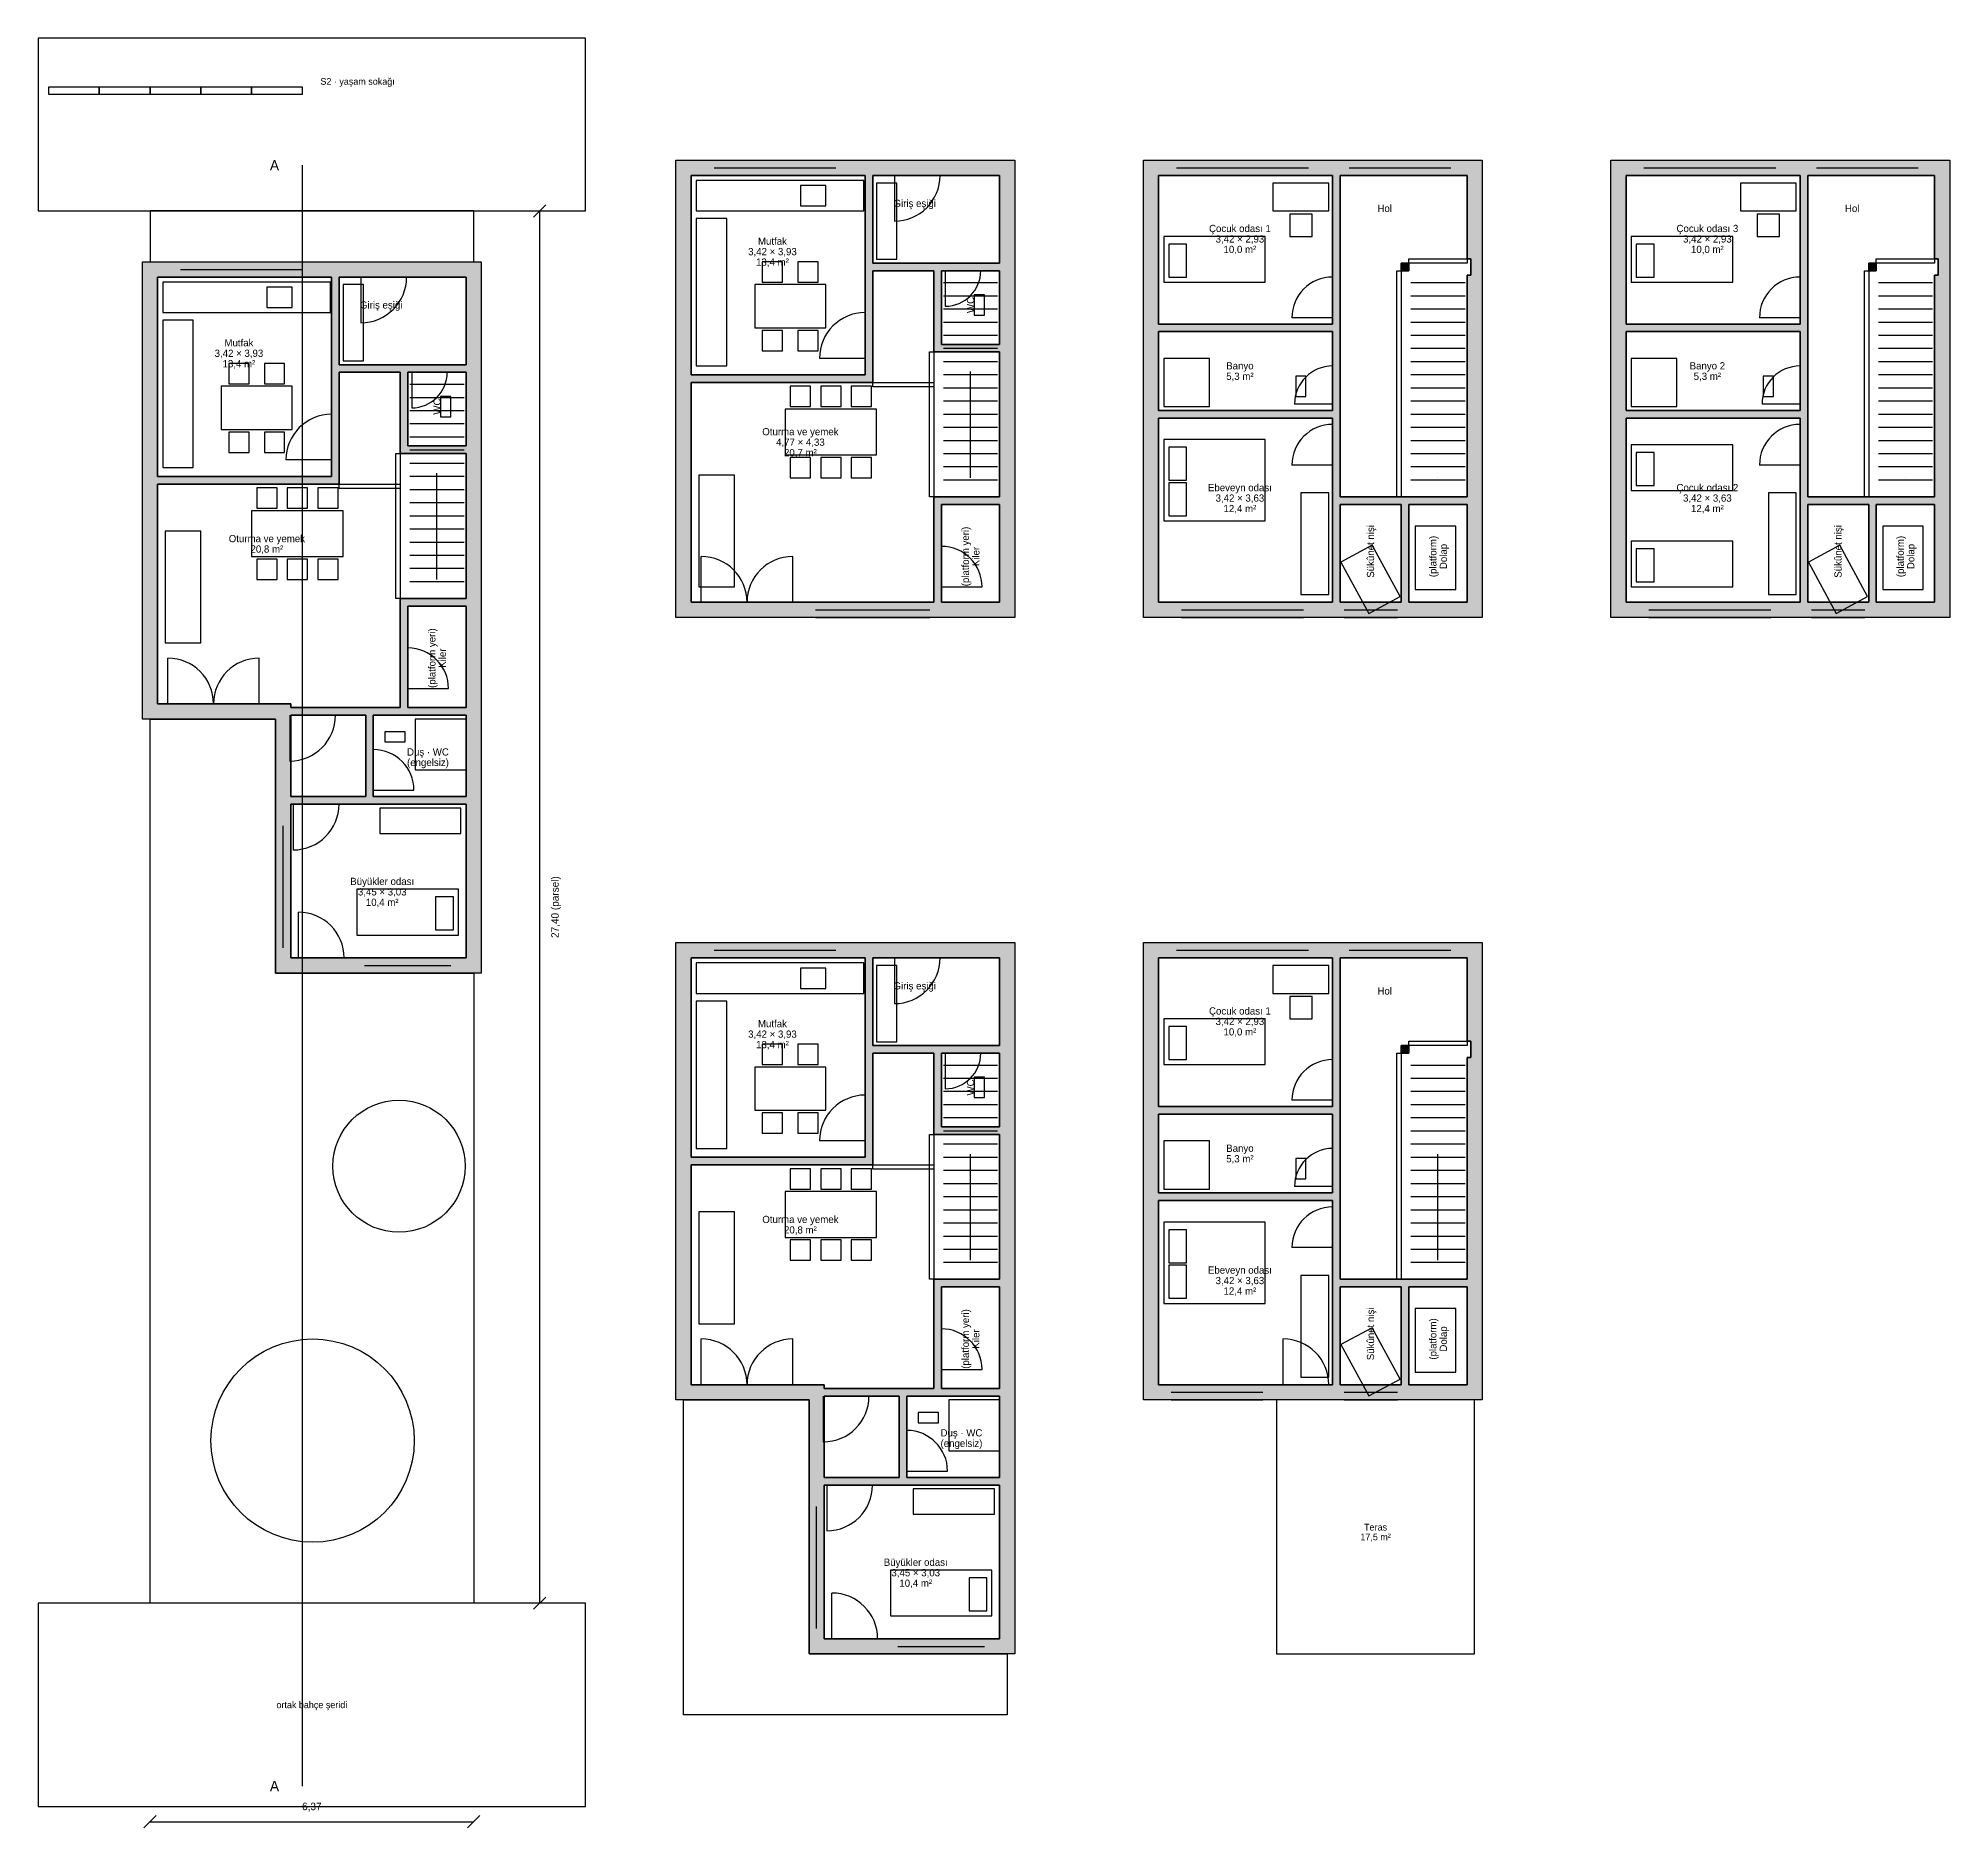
# Model space of a CAD drawing. Header units: metres. Extents: x 1.4 to 43.3, y 5 to 55.2.
# Drawn here: x 1.4 to 39.02, y 19.98 to 55.2 of the extents above; entities that cross this region are included whole.
import ezdxf
from ezdxf.enums import TextEntityAlignment as Align

# ---------------------------------------------------------------- set-up
doc = ezdxf.new("R2010")
doc.units = ezdxf.units.M
for name, color, linetype in [('ACIKLIK', 5, 'Continuous'), ('AKS', 1, 'Continuous'), ('DUVAR', 7, 'Continuous'), ('MOBILYA', 9, 'Continuous'), ('ODA', 8, 'Continuous'), ('OLCU', 3, 'Continuous'), ('PEYZAJ', 3, 'Continuous'), ('YAZI', 7, 'Continuous')]:
    doc.layers.add(name, color=color, linetype=linetype)

msp = doc.modelspace()

# ---------------------------------------------------------------- texts
at = {"layer": 'AKS'}
for p in [(6.05, 52.7), (6.05, 20.8)]:
    msp.add_text('A', height=0.203, dxfattribs=at).set_placement(p, align=Align.MIDDLE_CENTER)
at = {"layer": 'OLCU'}
msp.add_text('27,40 (parsel)', height=0.14732, rotation=90, dxfattribs=at).set_placement((11.57, 38.1), align=Align.MIDDLE_CENTER)
msp.add_text('6,37', height=0.1473, dxfattribs=at).set_placement((6.785, 20.4), align=Align.MIDDLE_CENTER)
at = {"layer": 'YAZI'}
for s, height, p in [('S2 · yaşam sokağı', 0.13208, (7.685, 54.35)), ('Giriş eşiği', 0.14224, (18.65, 51.95)), ('Hol', 0.1422, (27.9, 51.85)), ('Hol', 0.1422, (37.1, 51.85)), ('Mutfak', 0.1422, (15.85, 51.206)), ('Çocuk odası 1', 0.14224, (25.05, 51.456)), ('3,42 × 2,93', 0.14224, (25.05, 51.25)), ('Çocuk odası 3', 0.14224, (34.25, 51.456)), ('3,42 × 2,93', 0.14224, (34.25, 51.25)), ('3,42 × 3,93', 0.14224, (15.85, 51)), ('13,4 m²', 0.1422, (15.85, 50.794)), ('10,0 m²', 0.1422, (25.05, 51.044)), ('10,0 m²', 0.1422, (34.25, 51.044)), ('Giriş eşiği', 0.14224, (8.15, 49.95)), ('Mutfak', 0.1422, (5.35, 49.206)), ('3,42 × 3,93', 0.14224, (5.35, 49)), ('13,4 m²', 0.1422, (5.35, 48.794)), ('5,3 m²', 0.1422, (25.05, 48.547)), ('Banyo', 0.1422, (25.05, 48.753)), ('Banyo 2', 0.1422, (34.25, 48.753)), ('5,3 m²', 0.1422, (34.25, 48.547)), ('Oturma ve yemek', 0.14224, (16.4, 47.456)), ('4,77 × 4,33', 0.14224, (16.4, 47.25)), ('20,7 m²', 0.1422, (16.4, 47.044)), ('Ebeveyn odası', 0.14224, (25.05, 46.356)), ('Çocuk odası 2', 0.14224, (34.25, 46.356)), ('3,42 × 3,63', 0.14224, (25.05, 46.15)), ('12,4 m²', 0.1422, (25.05, 45.944)), ('3,42 × 3,63', 0.14224, (34.25, 46.15)), ('12,4 m²', 0.1422, (34.25, 45.944)), ('Oturma ve yemek', 0.14224, (5.9, 45.353)), ('20,8 m²', 0.1422, (5.9, 45.147)), ('(engelsiz)', 0.1422, (9.07, 40.947)), ('Duş · WC', 0.1422, (9.07, 41.153)), ('Büyükler odası', 0.14224, (8.17, 38.606)), ('3,45 × 3,03', 0.14224, (8.17, 38.4)), ('10,4 m²', 0.1422, (8.17, 38.194)), ('Giriş eşiği', 0.14224, (18.65, 36.55)), ('Hol', 0.1422, (27.9, 36.45)), ('Çocuk odası 1', 0.14224, (25.05, 36.056)), ('Mutfak', 0.1422, (15.85, 35.806)), ('3,42 × 2,93', 0.14224, (25.05, 35.85)), ('3,42 × 3,93', 0.14224, (15.85, 35.6)), ('13,4 m²', 0.1422, (15.85, 35.394)), ('10,0 m²', 0.1422, (25.05, 35.644)), ('5,3 m²', 0.1422, (25.05, 33.147)), ('Banyo', 0.1422, (25.05, 33.353)), ('Oturma ve yemek', 0.14224, (16.4, 31.953)), ('20,8 m²', 0.1422, (16.4, 31.747)), ('Ebeveyn odası', 0.14224, (25.05, 30.956)), ('3,42 × 3,63', 0.14224, (25.05, 30.75)), ('12,4 m²', 0.1422, (25.05, 30.544)), ('(engelsiz)', 0.1422, (19.57, 27.547)), ('Duş · WC', 0.1422, (19.57, 27.753)), ('Teras', 0.1321, (27.72, 25.896)), ('17,5 m²', 0.1321, (27.72, 25.704)), ('Büyükler odası', 0.14224, (18.67, 25.206)), ('3,45 × 3,03', 0.14224, (18.67, 25)), ('10,4 m²', 0.1422, (18.67, 24.794)), ('ortak bahçe şeridi', 0.13208, (6.785, 22.4))]:
    msp.add_text(s, height=height, dxfattribs=at).set_placement(p, align=Align.MIDDLE_CENTER)
for s, height, p in [('WC', 0.1422, (19.75, 49.95)), ('WC', 0.1422, (9.25, 47.95)), ('(platform yeri)', 0.14224, (19.647, 45)), ('Sükûnet nişi', 0.14224, (27.62, 45.1)), ('Sükûnet nişi', 0.14224, (36.82, 45.1)), ('Kiler', 0.1422, (19.853, 45)), ('(platform)', 0.1422, (28.847, 45)), ('Dolap', 0.1422, (29.053, 45)), ('(platform)', 0.1422, (38.047, 45)), ('Dolap', 0.1422, (38.253, 45)), ('(platform yeri)', 0.14224, (9.147, 43)), ('Kiler', 0.1422, (9.353, 43)), ('WC', 0.1422, (19.75, 34.55)), ('(platform yeri)', 0.14224, (19.647, 29.6)), ('Sükûnet nişi', 0.14224, (27.62, 29.7)), ('Kiler', 0.1422, (19.853, 29.6)), ('(platform)', 0.1422, (28.847, 29.6)), ('Dolap', 0.1422, (29.053, 29.6))]:
    msp.add_text(s, height=height, rotation=90, dxfattribs=at).set_placement(p, align=Align.MIDDLE_CENTER)

# ---------------------------------------------------------------- hatches: boundary and pattern name
at = {"layer": 'DUVAR'}
h = msp.add_hatch(color=250, dxfattribs=at)
h.paths.add_polyline_path([(13.95, 52.8), (20.62, 52.8), (20.62, 43.8), (13.95, 43.8), (13.95, 52.8)])
h.paths.add_polyline_path([(20.32, 46.025), (19.175, 46.025), (19.175, 44.1), (20.32, 44.1), (20.32, 46.025)], flags=16)
h.paths.add_polyline_path([(14.25, 44.1), (19.025, 44.1), (19.025, 46.175), (19.175, 46.175), (19.26, 46.175), (20.32, 46.175), (20.32, 49.025), (19.26, 49.025), (19.175, 49.025), (19.025, 49.025), (19.025, 50.625), (17.825, 50.625), (17.825, 48.66), (17.825, 48.575), (17.825, 48.425), (14.25, 48.425), (14.25, 44.1)], flags=16)
h.paths.add_polyline_path([(20.32, 50.625), (19.175, 50.625), (19.175, 49.175), (20.32, 49.175), (20.32, 50.625)], flags=16)
h.paths.add_polyline_path([(17.675, 52.5), (14.25, 52.5), (14.25, 48.575), (17.675, 48.575), (17.675, 52.5)], flags=16)
h.paths.add_polyline_path([(20.32, 52.5), (17.825, 52.5), (17.825, 50.775), (20.32, 50.775), (20.32, 52.5)], flags=16)
h = msp.add_hatch(color=250, dxfattribs=at)
h.paths.add_polyline_path([(23.15, 43.8), (23.15, 52.8), (29.82, 52.8), (29.82, 43.8), (23.15, 43.8)])
h.paths.add_polyline_path([(28.225, 46.025), (27.025, 46.025), (27.025, 44.1), (28.225, 44.1), (28.225, 46.025)], flags=16)
h.paths.add_polyline_path([(29.52, 44.1), (29.52, 46.025), (28.375, 46.025), (28.375, 44.1), (29.52, 44.1)], flags=16)
h.paths.add_polyline_path([(23.45, 44.1), (26.875, 44.1), (26.875, 47.725), (23.45, 47.725), (23.45, 44.1)], flags=16)
h.paths.add_polyline_path([(29.595, 50.86), (29.52, 50.86), (29.52, 52.5), (27.025, 52.5), (27.025, 46.175), (28.14, 46.175), (28.225, 46.175), (28.375, 46.175), (28.46, 46.175), (29.52, 46.175), (29.52, 50.54), (29.595, 50.54), (29.595, 50.86)], flags=16)
h.paths.add_polyline_path([(26.875, 49.425), (23.45, 49.425), (23.45, 47.875), (26.875, 47.875), (26.875, 49.425)], flags=16)
h.paths.add_polyline_path([(26.875, 52.5), (23.45, 52.5), (23.45, 49.575), (26.875, 49.575), (26.875, 52.5)], flags=16)
h = msp.add_hatch(color=250, dxfattribs=at)
h.paths.add_polyline_path([(32.35, 43.8), (32.35, 52.8), (39.02, 52.8), (39.02, 43.8), (32.35, 43.8)])
h.paths.add_polyline_path([(37.425, 46.025), (36.225, 46.025), (36.225, 44.1), (37.425, 44.1), (37.425, 46.025)], flags=16)
h.paths.add_polyline_path([(38.72, 44.1), (38.72, 46.025), (37.575, 46.025), (37.575, 44.1), (38.72, 44.1)], flags=16)
h.paths.add_polyline_path([(32.65, 44.1), (36.075, 44.1), (36.075, 47.725), (32.65, 47.725), (32.65, 44.1)], flags=16)
h.paths.add_polyline_path([(38.795, 50.86), (38.72, 50.86), (38.72, 52.5), (36.225, 52.5), (36.225, 46.175), (37.34, 46.175), (37.425, 46.175), (37.575, 46.175), (37.66, 46.175), (38.72, 46.175), (38.72, 50.54), (38.795, 50.54), (38.795, 50.86)], flags=16)
h.paths.add_polyline_path([(36.075, 49.425), (32.65, 49.425), (32.65, 47.875), (36.075, 47.875), (36.075, 49.425)], flags=16)
h.paths.add_polyline_path([(36.075, 52.5), (32.65, 52.5), (32.65, 49.575), (36.075, 49.575), (36.075, 52.5)], flags=16)
h = msp.add_hatch(color=250, dxfattribs=at)
h.paths.add_polyline_path([(6.07, 41.8), (3.45, 41.8), (3.45, 50.8), (10.12, 50.8), (10.12, 36.8), (6.07, 36.8), (6.07, 41.8)])
h.paths.add_polyline_path([(6.37, 37.1), (9.82, 37.1), (9.82, 40.125), (6.37, 40.125), (6.37, 37.1)], flags=16)
h.paths.add_polyline_path([(7.845, 41.875), (6.37, 41.875), (6.37, 40.275), (7.845, 40.275), (7.845, 41.875)], flags=16)
h.paths.add_polyline_path([(9.82, 41.875), (7.995, 41.875), (7.995, 40.275), (9.82, 40.275), (9.82, 41.875)], flags=16)
h.paths.add_polyline_path([(9.82, 42.025), (9.82, 44.025), (8.675, 44.025), (8.675, 42.025), (9.82, 42.025)], flags=16)
h.paths.add_polyline_path([(3.75, 46.425), (3.75, 42.1), (6.37, 42.1), (6.37, 42.025), (8.525, 42.025), (8.525, 44.175), (8.675, 44.175), (8.76, 44.175), (9.82, 44.175), (9.82, 47.025), (8.76, 47.025), (8.675, 47.025), (8.525, 47.025), (8.525, 48.625), (7.325, 48.625), (7.325, 46.66), (7.325, 46.575), (7.325, 46.425), (3.75, 46.425)], flags=16)
h.paths.add_polyline_path([(9.82, 48.625), (8.675, 48.625), (8.675, 47.175), (9.82, 47.175), (9.82, 48.625)], flags=16)
h.paths.add_polyline_path([(7.175, 46.575), (7.175, 50.5), (3.75, 50.5), (3.75, 46.575), (7.175, 46.575)], flags=16)
h.paths.add_polyline_path([(9.82, 48.775), (9.82, 50.5), (7.325, 50.5), (7.325, 48.775), (9.82, 48.775)], flags=16)
for points in [[(28.375, 50.625), (28.225, 50.625), (28.225, 50.775), (28.375, 50.775), (28.375, 50.625)], [(37.575, 50.625), (37.425, 50.625), (37.425, 50.775), (37.575, 50.775), (37.575, 50.625)], [(28.375, 35.225), (28.225, 35.225), (28.225, 35.375), (28.375, 35.375), (28.375, 35.225)]]:
    msp.add_hatch(color=250, dxfattribs=at).paths.add_polyline_path(points)
h = msp.add_hatch(color=250, dxfattribs=at)
h.paths.add_polyline_path([(16.57, 28.4), (13.95, 28.4), (13.95, 37.4), (20.62, 37.4), (20.62, 23.4), (16.57, 23.4), (16.57, 28.4)])
h.paths.add_polyline_path([(16.87, 23.7), (20.32, 23.7), (20.32, 26.725), (16.87, 26.725), (16.87, 23.7)], flags=16)
h.paths.add_polyline_path([(18.345, 28.475), (16.87, 28.475), (16.87, 26.875), (18.345, 26.875), (18.345, 28.475)], flags=16)
h.paths.add_polyline_path([(20.32, 28.475), (18.495, 28.475), (18.495, 26.875), (20.32, 26.875), (20.32, 28.475)], flags=16)
h.paths.add_polyline_path([(20.32, 28.625), (20.32, 30.625), (19.175, 30.625), (19.175, 28.625), (20.32, 28.625)], flags=16)
h.paths.add_polyline_path([(14.25, 33.025), (14.25, 28.7), (16.87, 28.7), (16.87, 28.625), (19.025, 28.625), (19.025, 30.775), (19.175, 30.775), (19.26, 30.775), (20.32, 30.775), (20.32, 33.625), (19.26, 33.625), (19.175, 33.625), (19.025, 33.625), (19.025, 35.225), (17.825, 35.225), (17.825, 33.26), (17.825, 33.175), (17.825, 33.025), (14.25, 33.025)], flags=16)
h.paths.add_polyline_path([(20.32, 35.225), (19.175, 35.225), (19.175, 33.775), (20.32, 33.775), (20.32, 35.225)], flags=16)
h.paths.add_polyline_path([(17.675, 33.175), (17.675, 37.1), (14.25, 37.1), (14.25, 33.175), (17.675, 33.175)], flags=16)
h.paths.add_polyline_path([(20.32, 35.375), (20.32, 37.1), (17.825, 37.1), (17.825, 35.375), (20.32, 35.375)], flags=16)
h = msp.add_hatch(color=250, dxfattribs=at)
h.paths.add_polyline_path([(23.15, 28.4), (23.15, 37.4), (29.82, 37.4), (29.82, 28.4), (23.15, 28.4)])
h.paths.add_polyline_path([(28.225, 30.625), (27.025, 30.625), (27.025, 28.7), (28.225, 28.7), (28.225, 30.625)], flags=16)
h.paths.add_polyline_path([(29.52, 28.7), (29.52, 30.625), (28.375, 30.625), (28.375, 28.7), (29.52, 28.7)], flags=16)
h.paths.add_polyline_path([(23.45, 28.7), (26.875, 28.7), (26.875, 32.325), (23.45, 32.325), (23.45, 28.7)], flags=16)
h.paths.add_polyline_path([(29.595, 35.46), (29.52, 35.46), (29.52, 37.1), (27.025, 37.1), (27.025, 30.775), (28.14, 30.775), (28.225, 30.775), (28.375, 30.775), (28.46, 30.775), (29.52, 30.775), (29.52, 35.14), (29.595, 35.14), (29.595, 35.46)], flags=16)
h.paths.add_polyline_path([(26.875, 34.025), (23.45, 34.025), (23.45, 32.475), (26.875, 32.475), (26.875, 34.025)], flags=16)
h.paths.add_polyline_path([(26.875, 37.1), (23.45, 37.1), (23.45, 34.175), (26.875, 34.175), (26.875, 37.1)], flags=16)

# ---------------------------------------------------------------- linework, layer by layer
at = {"layer": 'ACIKLIK'}
for points in [[(14.7, 52.8), (17.1, 52.8)], [(23.8, 52.8), (26.4, 52.8)], [(27.2, 52.8), (29.2, 52.8)], [(33, 52.8), (35.6, 52.8)], [(36.4, 52.8), (38.4, 52.8)], [(14.7, 52.65), (17.1, 52.65)], [(14.7, 52.5), (17.1, 52.5)], [(18.25, 52.5), (18.25, 51.6)], [(23.8, 52.65), (26.4, 52.65)], [(23.8, 52.5), (26.4, 52.5)], [(27.2, 52.65), (29.2, 52.65)], [(27.2, 52.5), (29.2, 52.5)], [(33, 52.65), (35.6, 52.65)], [(33, 52.5), (35.6, 52.5)], [(36.4, 52.65), (38.4, 52.65)], [(36.4, 52.5), (38.4, 52.5)], [(4.2, 50.8), (6.6, 50.8)], [(4.2, 50.65), (6.6, 50.65)], [(4.2, 50.5), (6.6, 50.5)], [(7.75, 50.5), (7.75, 49.6)], [(19.25, 50.625), (19.25, 49.925)], [(26.875, 49.7), (26.075, 49.7)], [(36.075, 49.7), (35.275, 49.7)], [(8.75, 48.625), (8.75, 47.925)], [(17.675, 48.9), (16.775, 48.9)], [(26.875, 48), (26.125, 48)], [(36.075, 48), (35.325, 48)], [(7.175, 46.9), (6.275, 46.9)], [(26.875, 46.8), (26.075, 46.8)], [(36.075, 46.8), (35.275, 46.8)], [(14.45, 44.1), (14.45, 45)], [(16.25, 44.1), (16.25, 45)], [(19.175, 44.4), (19.975, 44.4)], [(16.7, 44.1), (18.95, 44.1)], [(23.9, 44.1), (26.3, 44.1)], [(27.1, 44.1), (28.15, 44.1)], [(33.1, 44.1), (35.5, 44.1)], [(36.3, 44.1), (37.35, 44.1)], [(16.7, 43.95), (18.95, 43.95)], [(16.7, 43.8), (18.95, 43.8)], [(23.9, 43.95), (26.3, 43.95)], [(23.9, 43.8), (26.3, 43.8)], [(27.1, 43.95), (28.15, 43.95)], [(27.1, 43.8), (28.15, 43.8)], [(33.1, 43.95), (35.5, 43.95)], [(33.1, 43.8), (35.5, 43.8)], [(36.3, 43.95), (37.35, 43.95)], [(36.3, 43.8), (37.35, 43.8)], [(3.95, 42.1), (3.95, 43)], [(5.75, 42.1), (5.75, 43)], [(8.675, 42.4), (9.475, 42.4)], [(6.35, 41.875), (6.35, 40.975)], [(7.995, 40.4), (8.795, 40.4)], [(6.42, 40.125), (6.42, 39.225)], [(6.07, 37.3), (6.07, 39.7)], [(6.22, 37.3), (6.22, 39.7)], [(6.37, 37.3), (6.37, 39.7)], [(6.52, 37.1), (6.52, 38)], [(14.7, 37.4), (17.1, 37.4)], [(14.7, 37.25), (17.1, 37.25)], [(23.8, 37.4), (26.4, 37.4)], [(23.8, 37.25), (26.4, 37.25)], [(27.2, 37.4), (29.2, 37.4)], [(27.2, 37.25), (29.2, 37.25)], [(7.82, 37.1), (9.52, 37.1)], [(7.82, 36.95), (9.52, 36.95)], [(14.7, 37.1), (17.1, 37.1)], [(18.25, 37.1), (18.25, 36.2)], [(23.8, 37.1), (26.4, 37.1)], [(27.2, 37.1), (29.2, 37.1)], [(7.82, 36.8), (9.52, 36.8)], [(19.25, 35.225), (19.25, 34.525)], [(26.875, 34.3), (26.075, 34.3)], [(17.675, 33.5), (16.775, 33.5)], [(26.875, 32.6), (26.125, 32.6)], [(26.875, 31.4), (26.075, 31.4)], [(14.45, 28.7), (14.45, 29.6)], [(16.25, 28.7), (16.25, 29.6)], [(25.9, 28.7), (25.9, 29.6)], [(19.175, 29), (19.975, 29)], [(23.7, 28.7), (25.5, 28.7)], [(27.1, 28.7), (28.15, 28.7)], [(16.85, 28.475), (16.85, 27.575)], [(23.7, 28.55), (25.5, 28.55)], [(23.7, 28.4), (25.5, 28.4)], [(27.1, 28.55), (28.15, 28.55)], [(27.1, 28.4), (28.15, 28.4)], [(16.92, 26.725), (16.92, 25.825)], [(18.495, 27), (19.295, 27)], [(16.57, 23.9), (16.57, 26.3)], [(16.72, 23.9), (16.72, 26.3)], [(16.87, 23.9), (16.87, 26.3)], [(17.02, 23.7), (17.02, 24.6)], [(18.32, 23.7), (20.02, 23.7)], [(18.32, 23.55), (20.02, 23.55)], [(18.32, 23.4), (20.02, 23.4)]]:
    msp.add_lwpolyline(points, dxfattribs=at)
for centre, radius, start, end in [((18.25, 52.5), 0.9, 270, 360), ((7.75, 50.5), 0.9, 270, 360), ((19.25, 50.625), 0.7, 270, 360), ((26.875, 49.7), 0.8, 90, 180), ((36.075, 49.7), 0.8, 90, 180), ((17.675, 48.9), 0.9, 90, 180), ((8.75, 48.625), 0.7, 270, 360), ((26.875, 48), 0.75, 90, 180), ((36.075, 48), 0.75, 90, 180), ((7.175, 46.9), 0.9, 90, 180), ((26.875, 46.8), 0.8, 90, 180), ((36.075, 46.8), 0.8, 90, 180), ((19.175, 44.4), 0.8, 0, 90), ((14.45, 44.1), 0.9, 0, 90), ((16.25, 44.1), 0.9, 90, 180), ((3.95, 42.1), 0.9, 0, 90), ((5.75, 42.1), 0.9, 90, 180), ((8.675, 42.4), 0.8, 0, 90), ((6.35, 41.875), 0.9, 270, 360), ((7.995, 40.4), 0.8, 0, 90), ((6.42, 40.125), 0.9, 270, 360), ((6.52, 37.1), 0.9, 0, 90), ((18.25, 37.1), 0.9, 270, 360), ((19.25, 35.225), 0.7, 270, 360), ((26.875, 34.3), 0.8, 90, 180), ((17.675, 33.5), 0.9, 90, 180), ((26.875, 32.6), 0.75, 90, 180), ((26.875, 31.4), 0.8, 90, 180), ((19.175, 29), 0.8, 0, 90), ((14.45, 28.7), 0.9, 0, 90), ((16.25, 28.7), 0.9, 90, 180), ((25.9, 28.7), 0.9, 0, 90), ((16.85, 28.475), 0.9, 270, 360), ((18.495, 27), 0.8, 0, 90), ((16.92, 26.725), 0.9, 270, 360), ((17.02, 23.7), 0.9, 0, 90)]:
    msp.add_arc(centre, radius, start, end, dxfattribs=at)
at = {"layer": 'AKS'}
msp.add_lwpolyline([(6.6, 20.8), (6.6, 52.7)], dxfattribs=at)
at = {"layer": 'DUVAR'}
for points in [[(13.95, 52.8), (20.62, 52.8), (20.62, 43.8), (13.95, 43.8), (13.95, 52.8)], [(23.15, 43.8), (23.15, 52.8), (29.82, 52.8), (29.82, 43.8), (23.15, 43.8)], [(32.35, 43.8), (32.35, 52.8), (39.02, 52.8), (39.02, 43.8), (32.35, 43.8)], [(17.675, 52.5), (14.25, 52.5), (14.25, 48.575), (17.675, 48.575), (17.675, 52.5)], [(20.32, 52.5), (17.825, 52.5), (17.825, 50.775), (20.32, 50.775), (20.32, 52.5)], [(26.875, 52.5), (23.45, 52.5), (23.45, 49.575), (26.875, 49.575), (26.875, 52.5)], [(29.595, 50.86), (29.52, 50.86), (29.52, 52.5), (27.025, 52.5), (27.025, 46.175), (28.14, 46.175), (28.225, 46.175), (28.375, 46.175), (28.46, 46.175), (29.52, 46.175), (29.52, 50.54), (29.595, 50.54), (29.595, 50.86)], [(36.075, 52.5), (32.65, 52.5), (32.65, 49.575), (36.075, 49.575), (36.075, 52.5)], [(38.795, 50.86), (38.72, 50.86), (38.72, 52.5), (36.225, 52.5), (36.225, 46.175), (37.34, 46.175), (37.425, 46.175), (37.575, 46.175), (37.66, 46.175), (38.72, 46.175), (38.72, 50.54), (38.795, 50.54), (38.795, 50.86)], [(6.07, 41.8), (3.45, 41.8), (3.45, 50.8), (10.12, 50.8), (10.12, 36.8), (6.07, 36.8), (6.07, 41.8)], [(7.175, 46.575), (7.175, 50.5), (3.75, 50.5), (3.75, 46.575), (7.175, 46.575)], [(9.82, 48.775), (9.82, 50.5), (7.325, 50.5), (7.325, 48.775), (9.82, 48.775)], [(14.25, 44.1), (19.025, 44.1), (19.025, 46.175), (19.175, 46.175), (19.26, 46.175), (20.32, 46.175), (20.32, 49.025), (19.26, 49.025), (19.175, 49.025), (19.025, 49.025), (19.025, 50.625), (17.825, 50.625), (17.825, 48.66), (17.825, 48.575), (17.825, 48.425), (14.25, 48.425), (14.25, 44.1)], [(20.32, 50.625), (19.175, 50.625), (19.175, 49.175), (20.32, 49.175), (20.32, 50.625)], [(28.375, 50.625), (28.225, 50.625), (28.225, 50.775), (28.375, 50.775), (28.375, 50.625)], [(37.575, 50.625), (37.425, 50.625), (37.425, 50.775), (37.575, 50.775), (37.575, 50.625)], [(26.875, 49.425), (23.45, 49.425), (23.45, 47.875), (26.875, 47.875), (26.875, 49.425)], [(36.075, 49.425), (32.65, 49.425), (32.65, 47.875), (36.075, 47.875), (36.075, 49.425)], [(3.75, 46.425), (3.75, 42.1), (6.37, 42.1), (6.37, 42.025), (8.525, 42.025), (8.525, 44.175), (8.675, 44.175), (8.76, 44.175), (9.82, 44.175), (9.82, 47.025), (8.76, 47.025), (8.675, 47.025), (8.525, 47.025), (8.525, 48.625), (7.325, 48.625), (7.325, 46.66), (7.325, 46.575), (7.325, 46.425), (3.75, 46.425)], [(9.82, 48.625), (8.675, 48.625), (8.675, 47.175), (9.82, 47.175), (9.82, 48.625)], [(23.45, 44.1), (26.875, 44.1), (26.875, 47.725), (23.45, 47.725), (23.45, 44.1)], [(32.65, 44.1), (36.075, 44.1), (36.075, 47.725), (32.65, 47.725), (32.65, 44.1)], [(20.32, 46.025), (19.175, 46.025), (19.175, 44.1), (20.32, 44.1), (20.32, 46.025)], [(28.225, 46.025), (27.025, 46.025), (27.025, 44.1), (28.225, 44.1), (28.225, 46.025)], [(29.52, 44.1), (29.52, 46.025), (28.375, 46.025), (28.375, 44.1), (29.52, 44.1)], [(37.425, 46.025), (36.225, 46.025), (36.225, 44.1), (37.425, 44.1), (37.425, 46.025)], [(38.72, 44.1), (38.72, 46.025), (37.575, 46.025), (37.575, 44.1), (38.72, 44.1)], [(9.82, 42.025), (9.82, 44.025), (8.675, 44.025), (8.675, 42.025), (9.82, 42.025)], [(7.845, 41.875), (6.37, 41.875), (6.37, 40.275), (7.845, 40.275), (7.845, 41.875)], [(9.82, 41.875), (7.995, 41.875), (7.995, 40.275), (9.82, 40.275), (9.82, 41.875)], [(6.37, 37.1), (9.82, 37.1), (9.82, 40.125), (6.37, 40.125), (6.37, 37.1)], [(16.57, 28.4), (13.95, 28.4), (13.95, 37.4), (20.62, 37.4), (20.62, 23.4), (16.57, 23.4), (16.57, 28.4)], [(23.15, 28.4), (23.15, 37.4), (29.82, 37.4), (29.82, 28.4), (23.15, 28.4)], [(17.675, 33.175), (17.675, 37.1), (14.25, 37.1), (14.25, 33.175), (17.675, 33.175)], [(20.32, 35.375), (20.32, 37.1), (17.825, 37.1), (17.825, 35.375), (20.32, 35.375)], [(26.875, 37.1), (23.45, 37.1), (23.45, 34.175), (26.875, 34.175), (26.875, 37.1)], [(29.595, 35.46), (29.52, 35.46), (29.52, 37.1), (27.025, 37.1), (27.025, 30.775), (28.14, 30.775), (28.225, 30.775), (28.375, 30.775), (28.46, 30.775), (29.52, 30.775), (29.52, 35.14), (29.595, 35.14), (29.595, 35.46)], [(28.375, 35.225), (28.225, 35.225), (28.225, 35.375), (28.375, 35.375), (28.375, 35.225)], [(14.25, 33.025), (14.25, 28.7), (16.87, 28.7), (16.87, 28.625), (19.025, 28.625), (19.025, 30.775), (19.175, 30.775), (19.26, 30.775), (20.32, 30.775), (20.32, 33.625), (19.26, 33.625), (19.175, 33.625), (19.025, 33.625), (19.025, 35.225), (17.825, 35.225), (17.825, 33.26), (17.825, 33.175), (17.825, 33.025), (14.25, 33.025)], [(20.32, 35.225), (19.175, 35.225), (19.175, 33.775), (20.32, 33.775), (20.32, 35.225)], [(26.875, 34.025), (23.45, 34.025), (23.45, 32.475), (26.875, 32.475), (26.875, 34.025)], [(23.45, 28.7), (26.875, 28.7), (26.875, 32.325), (23.45, 32.325), (23.45, 28.7)], [(20.32, 28.625), (20.32, 30.625), (19.175, 30.625), (19.175, 28.625), (20.32, 28.625)], [(28.225, 30.625), (27.025, 30.625), (27.025, 28.7), (28.225, 28.7), (28.225, 30.625)], [(29.52, 28.7), (29.52, 30.625), (28.375, 30.625), (28.375, 28.7), (29.52, 28.7)], [(18.345, 28.475), (16.87, 28.475), (16.87, 26.875), (18.345, 26.875), (18.345, 28.475)], [(20.32, 28.475), (18.495, 28.475), (18.495, 26.875), (20.32, 26.875), (20.32, 28.475)], [(16.87, 23.7), (20.32, 23.7), (20.32, 26.725), (16.87, 26.725), (16.87, 23.7)]]:
    msp.add_lwpolyline(points, close=True, dxfattribs=at)
at = {"layer": 'MOBILYA'}
for points in [[(17.65, 51.8), (17.65, 52.4), (14.35, 52.4), (14.35, 51.8), (17.65, 51.8)], [(16.9, 51.9), (16.9, 52.3), (16.4, 52.3), (16.4, 51.9), (16.9, 51.9)], [(18.3, 50.85), (18.3, 52.35), (17.9, 52.35), (17.9, 50.85), (18.3, 50.85)], [(26.8, 51.8), (26.8, 52.35), (25.7, 52.35), (25.7, 51.8), (26.8, 51.8)], [(36, 51.8), (36, 52.35), (34.9, 52.35), (34.9, 51.8), (36, 51.8)], [(14.95, 48.75), (14.95, 51.65), (14.35, 51.65), (14.35, 48.75), (14.95, 48.75)], [(26.47, 51.3), (26.47, 51.74), (26.03, 51.74), (26.03, 51.3), (26.47, 51.3)], [(35.67, 51.3), (35.67, 51.74), (35.23, 51.74), (35.23, 51.3), (35.67, 51.3)], [(25.55, 50.4), (25.55, 51.3), (23.55, 51.3), (23.55, 50.4), (25.55, 50.4)], [(34.75, 50.4), (34.75, 51.3), (32.75, 51.3), (32.75, 50.4), (34.75, 50.4)], [(16.05, 50.4), (16.05, 50.8), (15.65, 50.8), (15.65, 50.4), (16.05, 50.4)], [(16.75, 50.4), (16.75, 50.8), (16.35, 50.8), (16.35, 50.4), (16.75, 50.4)], [(24, 50.5), (24, 51.15), (23.65, 51.15), (23.65, 50.5), (24, 50.5)], [(33.2, 50.5), (33.2, 51.15), (32.85, 51.15), (32.85, 50.5), (33.2, 50.5)], [(7.15, 49.8), (7.15, 50.4), (3.85, 50.4), (3.85, 49.8), (7.15, 49.8)], [(6.4, 49.9), (6.4, 50.3), (5.9, 50.3), (5.9, 49.9), (6.4, 49.9)], [(7.8, 48.85), (7.8, 50.35), (7.4, 50.35), (7.4, 48.85), (7.8, 48.85)], [(16.9, 49.5), (16.9, 50.35), (15.5, 50.35), (15.5, 49.5), (16.9, 49.5)], [(20.02, 49.75), (20.02, 50.15), (19.82, 50.15), (19.82, 49.75), (20.02, 49.75)], [(4.45, 46.75), (4.45, 49.65), (3.85, 49.65), (3.85, 46.75), (4.45, 46.75)], [(16.05, 49.05), (16.05, 49.45), (15.65, 49.45), (15.65, 49.05), (16.05, 49.05)], [(16.75, 49.05), (16.75, 49.45), (16.35, 49.45), (16.35, 49.05), (16.75, 49.05)], [(5.55, 48.4), (5.55, 48.8), (5.15, 48.8), (5.15, 48.4), (5.55, 48.4)], [(6.25, 48.4), (6.25, 48.8), (5.85, 48.8), (5.85, 48.4), (6.25, 48.4)], [(24.45, 47.95), (24.45, 48.9), (23.55, 48.9), (23.55, 47.95), (24.45, 47.95)], [(26.35, 48.15), (26.35, 48.55), (26.15, 48.55), (26.15, 48.15), (26.35, 48.15)], [(33.65, 47.95), (33.65, 48.9), (32.75, 48.9), (32.75, 47.95), (33.65, 47.95)], [(35.55, 48.15), (35.55, 48.55), (35.35, 48.55), (35.35, 48.15), (35.55, 48.15)], [(6.4, 47.5), (6.4, 48.35), (5, 48.35), (5, 47.5), (6.4, 47.5)], [(16.6, 47.95), (16.6, 48.35), (16.2, 48.35), (16.2, 47.95), (16.6, 47.95)], [(17.2, 47.95), (17.2, 48.35), (16.8, 48.35), (16.8, 47.95), (17.2, 47.95)], [(17.8, 47.95), (17.8, 48.35), (17.4, 48.35), (17.4, 47.95), (17.8, 47.95)], [(9.52, 47.75), (9.52, 48.15), (9.32, 48.15), (9.32, 47.75), (9.52, 47.75)], [(17.9, 47), (17.9, 47.9), (16.1, 47.9), (16.1, 47), (17.9, 47)], [(5.55, 47.05), (5.55, 47.45), (5.15, 47.45), (5.15, 47.05), (5.55, 47.05)], [(6.25, 47.05), (6.25, 47.45), (5.85, 47.45), (5.85, 47.05), (6.25, 47.05)], [(25.55, 45.7), (25.55, 47.3), (23.55, 47.3), (23.55, 45.7), (25.55, 45.7)], [(24, 46.5), (24, 47.15), (23.65, 47.15), (23.65, 46.5), (24, 46.5)], [(34.75, 46.3), (34.75, 47.2), (32.75, 47.2), (32.75, 46.3), (34.75, 46.3)], [(33.2, 46.4), (33.2, 47.05), (32.85, 47.05), (32.85, 46.4), (33.2, 46.4)], [(16.6, 46.55), (16.6, 46.95), (16.2, 46.95), (16.2, 46.55), (16.6, 46.55)], [(17.2, 46.55), (17.2, 46.95), (16.8, 46.95), (16.8, 46.55), (17.2, 46.55)], [(17.8, 46.55), (17.8, 46.95), (17.4, 46.95), (17.4, 46.55), (17.8, 46.55)], [(6.1, 45.95), (6.1, 46.35), (5.7, 46.35), (5.7, 45.95), (6.1, 45.95)], [(6.7, 45.95), (6.7, 46.35), (6.3, 46.35), (6.3, 45.95), (6.7, 45.95)], [(7.3, 45.95), (7.3, 46.35), (6.9, 46.35), (6.9, 45.95), (7.3, 45.95)], [(15.1, 44.4), (15.1, 46.6), (14.4, 46.6), (14.4, 44.4), (15.1, 44.4)], [(24, 45.8), (24, 46.45), (23.65, 46.45), (23.65, 45.8), (24, 45.8)], [(7.4, 45), (7.4, 45.9), (5.6, 45.9), (5.6, 45), (7.4, 45)], [(26.8, 44.25), (26.8, 46.25), (26.25, 46.25), (26.25, 44.25), (26.8, 44.25)], [(36, 44.25), (36, 46.25), (35.45, 46.25), (35.45, 44.25), (36, 44.25)], [(29.3, 44.35), (29.3, 45.6), (28.5, 45.6), (28.5, 44.35), (29.3, 44.35)], [(38.5, 44.35), (38.5, 45.6), (37.7, 45.6), (37.7, 44.35), (38.5, 44.35)], [(4.6, 43.3), (4.6, 45.5), (3.9, 45.5), (3.9, 43.3), (4.6, 43.3)], [(27.655, 45.222), (27.039, 44.89), (27.585, 43.878), (28.201, 44.21), (27.655, 45.222)], [(34.75, 44.4), (34.75, 45.3), (32.75, 45.3), (32.75, 44.4), (34.75, 44.4)], [(33.2, 44.5), (33.2, 45.15), (32.85, 45.15), (32.85, 44.5), (33.2, 44.5)], [(36.855, 45.222), (36.239, 44.89), (36.785, 43.878), (37.401, 44.21), (36.855, 45.222)], [(6.1, 44.55), (6.1, 44.95), (5.7, 44.95), (5.7, 44.55), (6.1, 44.55)], [(6.7, 44.55), (6.7, 44.95), (6.3, 44.95), (6.3, 44.55), (6.7, 44.55)], [(7.3, 44.55), (7.3, 44.95), (6.9, 44.95), (6.9, 44.55), (7.3, 44.55)], [(9.82, 40.8), (9.82, 41.8), (8.82, 41.8), (8.82, 40.8), (9.82, 40.8)], [(8.62, 41.35), (8.62, 41.55), (8.22, 41.55), (8.22, 41.35), (8.62, 41.35)], [(9.72, 39.55), (9.72, 40.05), (8.12, 40.05), (8.12, 39.55), (9.72, 39.55)], [(9.67, 37.55), (9.67, 38.45), (7.67, 38.45), (7.67, 37.55), (9.67, 37.55)], [(9.57, 37.65), (9.57, 38.3), (9.22, 38.3), (9.22, 37.65), (9.57, 37.65)], [(17.65, 36.4), (17.65, 37), (14.35, 37), (14.35, 36.4), (17.65, 36.4)], [(16.9, 36.5), (16.9, 36.9), (16.4, 36.9), (16.4, 36.5), (16.9, 36.5)], [(18.3, 35.45), (18.3, 36.95), (17.9, 36.95), (17.9, 35.45), (18.3, 35.45)], [(26.8, 36.4), (26.8, 36.95), (25.7, 36.95), (25.7, 36.4), (26.8, 36.4)], [(14.95, 33.35), (14.95, 36.25), (14.35, 36.25), (14.35, 33.35), (14.95, 33.35)], [(26.47, 35.9), (26.47, 36.34), (26.03, 36.34), (26.03, 35.9), (26.47, 35.9)], [(25.55, 35), (25.55, 35.9), (23.55, 35.9), (23.55, 35), (25.55, 35)], [(24, 35.1), (24, 35.75), (23.65, 35.75), (23.65, 35.1), (24, 35.1)], [(16.05, 35), (16.05, 35.4), (15.65, 35.4), (15.65, 35), (16.05, 35)], [(16.75, 35), (16.75, 35.4), (16.35, 35.4), (16.35, 35), (16.75, 35)], [(16.9, 34.1), (16.9, 34.95), (15.5, 34.95), (15.5, 34.1), (16.9, 34.1)], [(20.02, 34.35), (20.02, 34.75), (19.82, 34.75), (19.82, 34.35), (20.02, 34.35)], [(16.05, 33.65), (16.05, 34.05), (15.65, 34.05), (15.65, 33.65), (16.05, 33.65)], [(16.75, 33.65), (16.75, 34.05), (16.35, 34.05), (16.35, 33.65), (16.75, 33.65)], [(24.45, 32.55), (24.45, 33.5), (23.55, 33.5), (23.55, 32.55), (24.45, 32.55)], [(26.35, 32.75), (26.35, 33.15), (26.15, 33.15), (26.15, 32.75), (26.35, 32.75)], [(16.6, 32.55), (16.6, 32.95), (16.2, 32.95), (16.2, 32.55), (16.6, 32.55)], [(17.2, 32.55), (17.2, 32.95), (16.8, 32.95), (16.8, 32.55), (17.2, 32.55)], [(17.8, 32.55), (17.8, 32.95), (17.4, 32.95), (17.4, 32.55), (17.8, 32.55)], [(17.9, 31.6), (17.9, 32.5), (16.1, 32.5), (16.1, 31.6), (17.9, 31.6)], [(15.1, 29.9), (15.1, 32.1), (14.4, 32.1), (14.4, 29.9), (15.1, 29.9)], [(25.55, 30.3), (25.55, 31.9), (23.55, 31.9), (23.55, 30.3), (25.55, 30.3)], [(24, 31.1), (24, 31.75), (23.65, 31.75), (23.65, 31.1), (24, 31.1)], [(16.6, 31.15), (16.6, 31.55), (16.2, 31.55), (16.2, 31.15), (16.6, 31.15)], [(17.2, 31.15), (17.2, 31.55), (16.8, 31.55), (16.8, 31.15), (17.2, 31.15)], [(17.8, 31.15), (17.8, 31.55), (17.4, 31.55), (17.4, 31.15), (17.8, 31.15)], [(24, 30.4), (24, 31.05), (23.65, 31.05), (23.65, 30.4), (24, 30.4)], [(26.8, 28.85), (26.8, 30.85), (26.25, 30.85), (26.25, 28.85), (26.8, 28.85)], [(29.3, 28.95), (29.3, 30.2), (28.5, 30.2), (28.5, 28.95), (29.3, 28.95)], [(27.655, 29.822), (27.039, 29.49), (27.585, 28.478), (28.201, 28.81), (27.655, 29.822)], [(20.32, 27.4), (20.32, 28.4), (19.32, 28.4), (19.32, 27.4), (20.32, 27.4)], [(19.12, 27.95), (19.12, 28.15), (18.72, 28.15), (18.72, 27.95), (19.12, 27.95)], [(20.22, 26.15), (20.22, 26.65), (18.62, 26.65), (18.62, 26.15), (20.22, 26.15)], [(20.17, 24.15), (20.17, 25.05), (18.17, 25.05), (18.17, 24.15), (20.17, 24.15)], [(20.07, 24.25), (20.07, 24.9), (19.72, 24.9), (19.72, 24.25), (20.07, 24.25)]]:
    msp.add_lwpolyline(points, close=True, dxfattribs=at)
for points in [[(19.215, 50.391), (20.28, 50.391)], [(19.215, 50.132), (20.28, 50.132)], [(28.415, 50.391), (29.48, 50.391)], [(28.415, 50.132), (29.48, 50.132)], [(37.615, 50.391), (38.68, 50.391)], [(37.615, 50.132), (38.68, 50.132)], [(19.215, 49.874), (20.28, 49.874)], [(28.415, 49.874), (29.48, 49.874)], [(37.615, 49.874), (38.68, 49.874)], [(19.215, 49.615), (20.28, 49.615)], [(19.215, 49.356), (20.28, 49.356)], [(28.415, 49.615), (29.48, 49.615)], [(28.415, 49.356), (29.48, 49.356)], [(37.615, 49.615), (38.68, 49.615)], [(37.615, 49.356), (38.68, 49.356)], [(19.215, 49.097), (20.28, 49.097)], [(28.415, 49.097), (29.48, 49.097)], [(37.615, 49.097), (38.68, 49.097)], [(19.215, 48.838), (20.28, 48.838)], [(19.215, 48.579), (20.28, 48.579)], [(19.748, 46.55), (19.748, 48.64)], [(28.415, 48.838), (29.48, 48.838)], [(28.415, 48.579), (29.48, 48.579)], [(37.615, 48.838), (38.68, 48.838)], [(37.615, 48.579), (38.68, 48.579)], [(8.715, 48.391), (9.78, 48.391)], [(19.215, 48.321), (20.28, 48.321)], [(28.415, 48.321), (29.48, 48.321)], [(37.615, 48.321), (38.68, 48.321)], [(8.715, 48.132), (9.78, 48.132)], [(8.715, 47.874), (9.78, 47.874)], [(19.215, 48.062), (20.28, 48.062)], [(19.215, 47.803), (20.28, 47.803)], [(28.415, 48.062), (29.48, 48.062)], [(28.415, 47.803), (29.48, 47.803)], [(37.615, 48.062), (38.68, 48.062)], [(37.615, 47.803), (38.68, 47.803)], [(8.715, 47.615), (9.78, 47.615)], [(19.215, 47.544), (20.28, 47.544)], [(28.415, 47.544), (29.48, 47.544)], [(37.615, 47.544), (38.68, 47.544)], [(8.715, 47.356), (9.78, 47.356)], [(8.715, 47.097), (9.78, 47.097)], [(19.215, 47.285), (20.28, 47.285)], [(19.215, 47.026), (20.28, 47.026)], [(28.415, 47.285), (29.48, 47.285)], [(28.415, 47.026), (29.48, 47.026)], [(37.615, 47.285), (38.68, 47.285)], [(37.615, 47.026), (38.68, 47.026)], [(8.715, 46.838), (9.78, 46.838)], [(19.215, 46.768), (20.28, 46.768)], [(28.415, 46.768), (29.48, 46.768)], [(37.615, 46.768), (38.68, 46.768)], [(8.715, 46.579), (9.78, 46.579)], [(8.715, 46.321), (9.78, 46.321)], [(9.248, 44.55), (9.248, 46.64)], [(19.215, 46.509), (20.28, 46.509)], [(28.415, 46.509), (29.48, 46.509)], [(28.948, 46.55), (28.948, 46.55)], [(37.615, 46.509), (38.68, 46.509)], [(38.148, 46.55), (38.148, 46.55)], [(8.715, 46.062), (9.78, 46.062)], [(8.715, 45.803), (9.78, 45.803)], [(8.715, 45.544), (9.78, 45.544)], [(8.715, 45.285), (9.78, 45.285)], [(8.715, 45.026), (9.78, 45.026)], [(8.715, 44.768), (9.78, 44.768)], [(8.715, 44.509), (9.78, 44.509)], [(19.215, 34.991), (20.28, 34.991)], [(28.415, 34.991), (29.48, 34.991)], [(19.215, 34.732), (20.28, 34.732)], [(28.415, 34.732), (29.48, 34.732)], [(19.215, 34.474), (20.28, 34.474)], [(28.415, 34.474), (29.48, 34.474)], [(19.215, 34.215), (20.28, 34.215)], [(19.215, 33.956), (20.28, 33.956)], [(28.415, 34.215), (29.48, 34.215)], [(28.415, 33.956), (29.48, 33.956)], [(19.215, 33.697), (20.28, 33.697)], [(28.415, 33.697), (29.48, 33.697)], [(19.215, 33.438), (20.28, 33.438)], [(19.215, 33.179), (20.28, 33.179)], [(19.748, 31.15), (19.748, 33.24)], [(28.415, 33.438), (29.48, 33.438)], [(28.415, 33.179), (29.48, 33.179)], [(28.948, 31.15), (28.948, 33.24)], [(19.215, 32.921), (20.28, 32.921)], [(28.415, 32.921), (29.48, 32.921)], [(19.215, 32.662), (20.28, 32.662)], [(19.215, 32.403), (20.28, 32.403)], [(28.415, 32.662), (29.48, 32.662)], [(28.415, 32.403), (29.48, 32.403)], [(19.215, 32.144), (20.28, 32.144)], [(28.415, 32.144), (29.48, 32.144)], [(19.215, 31.885), (20.28, 31.885)], [(19.215, 31.626), (20.28, 31.626)], [(28.415, 31.885), (29.48, 31.885)], [(28.415, 31.626), (29.48, 31.626)], [(19.215, 31.368), (20.28, 31.368)], [(28.415, 31.368), (29.48, 31.368)], [(19.215, 31.109), (20.28, 31.109)], [(28.415, 31.109), (29.48, 31.109)]]:
    msp.add_lwpolyline(points, dxfattribs=at)
at = {"layer": 'ODA'}
for points in [[(14.25, 48.575), (14.25, 52.5), (17.675, 52.5), (17.675, 48.575), (14.25, 48.575)], [(17.825, 50.775), (17.825, 52.5), (20.32, 52.5), (20.32, 50.775), (17.825, 50.775)], [(23.45, 49.575), (23.45, 52.5), (26.875, 52.5), (26.875, 49.575), (23.45, 49.575)], [(27.025, 46.175), (27.025, 52.5), (29.52, 52.5), (29.52, 50.775), (28.225, 50.775), (28.225, 46.175), (27.025, 46.175)], [(32.65, 49.575), (32.65, 52.5), (36.075, 52.5), (36.075, 49.575), (32.65, 49.575)], [(36.225, 46.175), (36.225, 52.5), (38.72, 52.5), (38.72, 50.775), (37.425, 50.775), (37.425, 46.175), (36.225, 46.175)], [(28.14, 46.175), (28.14, 50.625), (28.375, 50.625), (28.375, 50.86), (29.595, 50.86), (29.595, 50.54), (29.52, 50.54), (29.52, 46.175), (28.46, 46.175), (28.375, 46.175), (28.14, 46.175)], [(37.34, 46.175), (37.34, 50.625), (37.575, 50.625), (37.575, 50.86), (38.795, 50.86), (38.795, 50.54), (38.72, 50.54), (38.72, 46.175), (37.66, 46.175), (37.575, 46.175), (37.34, 46.175)], [(3.75, 46.575), (3.75, 50.5), (7.175, 50.5), (7.175, 46.575), (3.75, 46.575)], [(7.325, 48.775), (7.325, 50.5), (9.82, 50.5), (9.82, 48.775), (7.325, 48.775)], [(19.025, 48.34), (17.825, 48.34), (17.825, 48.575), (17.825, 48.66), (17.825, 50.625), (19.025, 50.625), (19.025, 48.66), (19.025, 48.575), (19.025, 48.34)], [(19.175, 49.175), (19.175, 50.625), (20.32, 50.625), (20.32, 49.175), (19.175, 49.175)], [(23.45, 47.875), (23.45, 49.425), (26.875, 49.425), (26.875, 47.875), (23.45, 47.875)], [(32.65, 47.875), (32.65, 49.425), (36.075, 49.425), (36.075, 47.875), (32.65, 47.875)], [(19.26, 49.025), (20.32, 49.025), (20.32, 46.175), (19.26, 46.175), (19.175, 46.175), (18.94, 46.175), (18.94, 49.025), (19.175, 49.025), (19.26, 49.025)], [(8.525, 46.34), (7.325, 46.34), (7.325, 46.575), (7.325, 46.66), (7.325, 48.625), (8.525, 48.625), (8.525, 46.66), (8.525, 46.575), (8.525, 46.34)], [(8.675, 47.175), (8.675, 48.625), (9.82, 48.625), (9.82, 47.175), (8.675, 47.175)], [(19.025, 48.425), (19.025, 44.1), (14.25, 44.1), (14.25, 48.425), (19.025, 48.425)], [(26.875, 47.725), (26.875, 44.1), (23.45, 44.1), (23.45, 47.725), (26.875, 47.725)], [(36.075, 47.725), (36.075, 44.1), (32.65, 44.1), (32.65, 47.725), (36.075, 47.725)], [(8.76, 47.025), (9.82, 47.025), (9.82, 44.175), (8.76, 44.175), (8.675, 44.175), (8.44, 44.175), (8.44, 47.025), (8.675, 47.025), (8.76, 47.025)], [(6.37, 42.025), (6.37, 42.1), (3.75, 42.1), (3.75, 46.425), (8.525, 46.425), (8.525, 42.025), (6.37, 42.025)], [(19.175, 46.025), (20.32, 46.025), (20.32, 44.1), (19.175, 44.1), (19.175, 46.025)], [(27.025, 46.025), (28.225, 46.025), (28.225, 44.1), (27.025, 44.1), (27.025, 46.025)], [(28.375, 46.025), (29.52, 46.025), (29.52, 44.1), (28.375, 44.1), (28.375, 46.025)], [(36.225, 46.025), (37.425, 46.025), (37.425, 44.1), (36.225, 44.1), (36.225, 46.025)], [(37.575, 46.025), (38.72, 46.025), (38.72, 44.1), (37.575, 44.1), (37.575, 46.025)], [(8.675, 42.025), (8.675, 44.025), (9.82, 44.025), (9.82, 42.025), (8.675, 42.025)], [(6.37, 40.275), (6.37, 41.875), (7.845, 41.875), (7.845, 40.275), (6.37, 40.275)], [(7.995, 40.275), (7.995, 41.875), (9.82, 41.875), (9.82, 40.275), (7.995, 40.275)], [(9.82, 40.125), (9.82, 37.1), (6.37, 37.1), (6.37, 40.125), (9.82, 40.125)], [(14.25, 33.175), (14.25, 37.1), (17.675, 37.1), (17.675, 33.175), (14.25, 33.175)], [(17.825, 35.375), (17.825, 37.1), (20.32, 37.1), (20.32, 35.375), (17.825, 35.375)], [(23.45, 34.175), (23.45, 37.1), (26.875, 37.1), (26.875, 34.175), (23.45, 34.175)], [(27.025, 30.775), (27.025, 37.1), (29.52, 37.1), (29.52, 35.375), (28.225, 35.375), (28.225, 30.775), (27.025, 30.775)], [(28.14, 30.775), (28.14, 35.225), (28.375, 35.225), (28.375, 35.46), (29.595, 35.46), (29.595, 35.14), (29.52, 35.14), (29.52, 30.775), (28.46, 30.775), (28.375, 30.775), (28.14, 30.775)], [(19.025, 32.94), (17.825, 32.94), (17.825, 33.175), (17.825, 33.26), (17.825, 35.225), (19.025, 35.225), (19.025, 33.26), (19.025, 33.175), (19.025, 32.94)], [(19.175, 33.775), (19.175, 35.225), (20.32, 35.225), (20.32, 33.775), (19.175, 33.775)], [(23.45, 32.475), (23.45, 34.025), (26.875, 34.025), (26.875, 32.475), (23.45, 32.475)], [(19.26, 33.625), (20.32, 33.625), (20.32, 30.775), (19.26, 30.775), (19.175, 30.775), (18.94, 30.775), (18.94, 33.625), (19.175, 33.625), (19.26, 33.625)], [(16.87, 28.625), (16.87, 28.7), (14.25, 28.7), (14.25, 33.025), (19.025, 33.025), (19.025, 28.625), (16.87, 28.625)], [(26.875, 32.325), (26.875, 28.7), (23.45, 28.7), (23.45, 32.325), (26.875, 32.325)], [(19.175, 28.625), (19.175, 30.625), (20.32, 30.625), (20.32, 28.625), (19.175, 28.625)], [(27.025, 30.625), (28.225, 30.625), (28.225, 28.7), (27.025, 28.7), (27.025, 30.625)], [(28.375, 30.625), (29.52, 30.625), (29.52, 28.7), (28.375, 28.7), (28.375, 30.625)], [(16.87, 26.875), (16.87, 28.475), (18.345, 28.475), (18.345, 26.875), (16.87, 26.875)], [(18.495, 26.875), (18.495, 28.475), (20.32, 28.475), (20.32, 26.875), (18.495, 26.875)], [(20.32, 26.725), (20.32, 23.7), (16.87, 23.7), (16.87, 26.725), (20.32, 26.725)]]:
    msp.add_lwpolyline(points, close=True, dxfattribs=at)
at = {"layer": 'OLCU'}
for points in [[(2.6, 54.1), (2.6, 54.24), (1.6, 54.24), (1.6, 54.1), (2.6, 54.1)], [(3.6, 54.1), (3.6, 54.24), (2.6, 54.24), (2.6, 54.1), (3.6, 54.1)], [(4.6, 54.1), (4.6, 54.24), (3.6, 54.24), (3.6, 54.1), (4.6, 54.1)], [(5.6, 54.1), (5.6, 54.24), (4.6, 54.24), (4.6, 54.1), (5.6, 54.1)], [(6.6, 54.1), (6.6, 54.24), (5.6, 54.24), (5.6, 54.1), (6.6, 54.1)]]:
    msp.add_lwpolyline(points, close=True, dxfattribs=at)
for points in [[(11.15, 51.68), (11.39, 51.92)], [(11.27, 24.4), (11.27, 51.8)], [(11.15, 24.28), (11.39, 24.52)], [(3.48, 19.98), (3.72, 20.22)], [(3.6, 20.1), (9.97, 20.1)], [(9.85, 19.98), (10.09, 20.22)]]:
    msp.add_lwpolyline(points, dxfattribs=at)
at = {"layer": 'PEYZAJ'}
for points in [[(12.17, 51.8), (12.17, 55.2), (1.4, 55.2), (1.4, 51.8), (12.17, 51.8)], [(9.97, 50.8), (9.97, 51.8), (3.6, 51.8), (3.6, 50.8), (9.97, 50.8)], [(9.97, 24.4), (3.6, 24.4), (3.6, 41.8), (6.07, 41.8), (6.07, 36.8), (9.97, 36.8), (9.97, 24.4)], [(20.47, 22.2), (14.1, 22.2), (14.1, 28.4), (16.57, 28.4), (16.57, 23.4), (20.47, 23.4), (20.47, 22.2)], [(29.67, 23.4), (29.67, 28.4), (25.77, 28.4), (25.77, 23.4), (29.67, 23.4)], [(12.17, 20.4), (12.17, 24.4), (1.4, 24.4), (1.4, 20.4), (12.17, 20.4)]]:
    msp.add_lwpolyline(points, close=True, dxfattribs=at)
for centre, radius in [((8.5, 33), 1.3), ((6.8, 27.6), 2)]:
    msp.add_circle(centre, radius, dxfattribs=at)

msp.set_redraw_order([(e.dxf.handle, doc.entitydb.next_handle()) for e in msp.query("TEXT MTEXT ATTDEF DIMENSION ARC_DIMENSION")])  # texts and dimensions are drawn at this point

doc.saveas('drawing.dxf')
